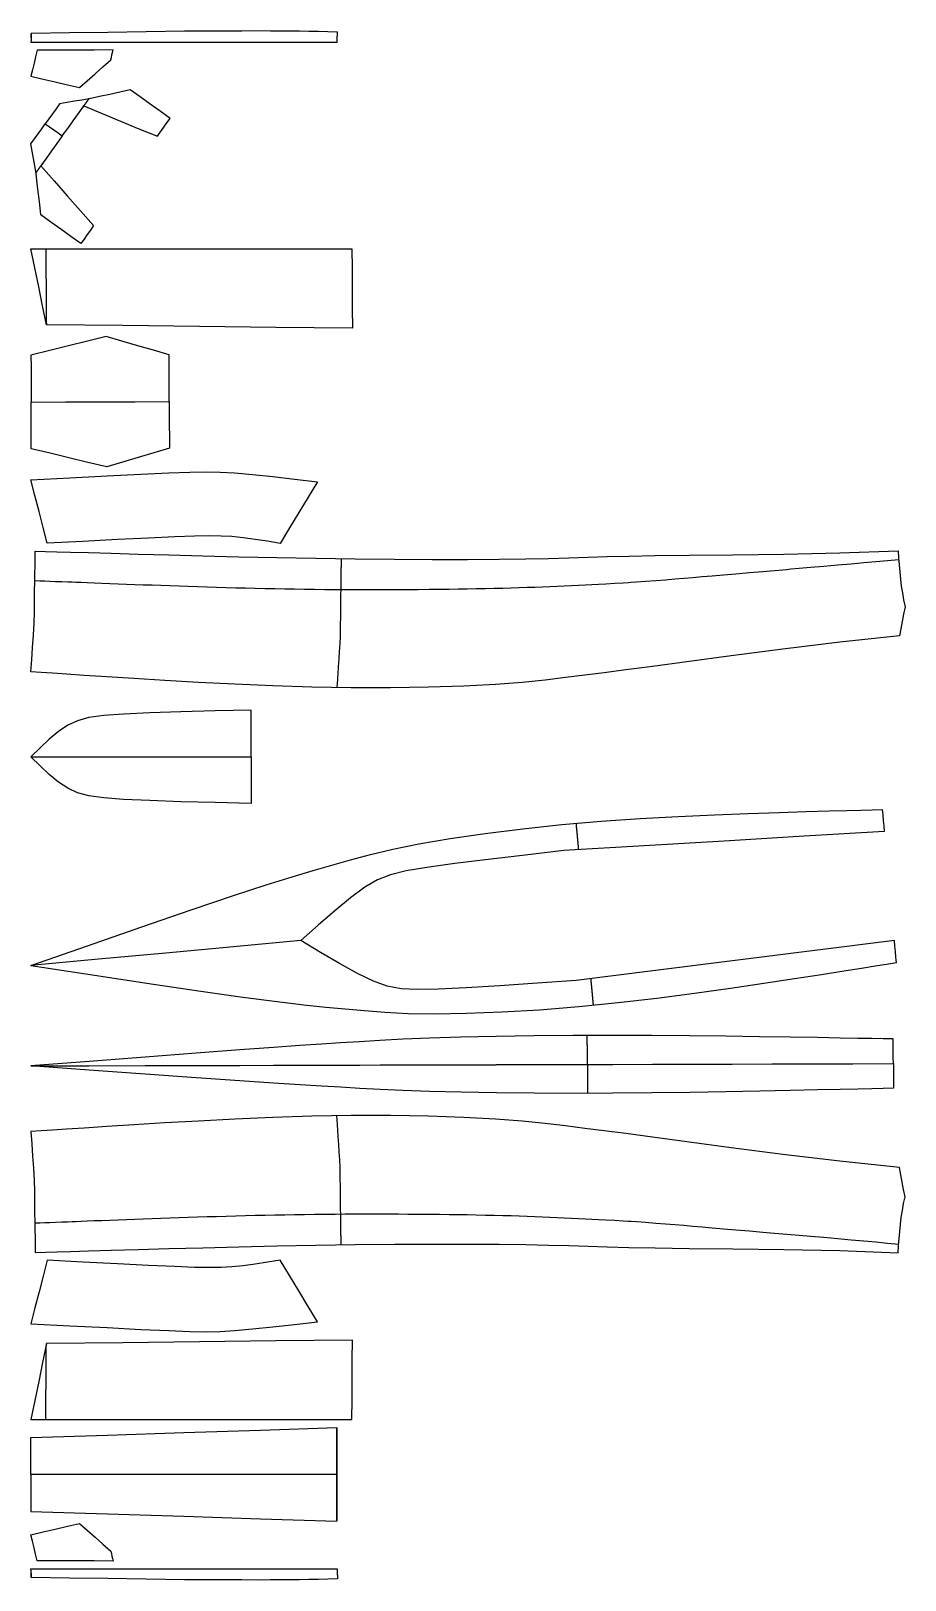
# Model space of a CAD drawing. Header units: metres. Extents: x 0 to 7.1, y -6.3 to 6.2.
import ezdxf

# ---------------------------------------------------------------- set-up
doc = ezdxf.new("R2010")
doc.units = ezdxf.units.M

msp = doc.modelspace()

# ---------------------------------------------------------------- linework, layer by layer
at = {"layer": 'aft', "color": 94}
for points in [[(1.0781, 5.4516), (1.1041, 5.4879), (1.13, 5.5243), (1.0489, 5.5822), (0.9678, 5.64), (0.8866, 5.6979), (0.8055, 5.7558), (0.7223, 5.7376), (0.6392, 5.7194), (0.556, 5.7012), (0.4729, 5.6831), (0.4127, 5.6732), (0.3526, 5.6633), (0.2925, 5.6534), (0.2324, 5.6435), (0.2034, 5.6028), (0.1743, 5.5621), (0.1453, 5.5213), (0.1162, 5.4806), (0.1508, 5.4559), (0.1854, 5.4313), (0.22, 5.4066), (0.2546, 5.3819), (0.2982, 5.443), (0.3417, 5.504), (0.3853, 5.5651), (0.4288, 5.6261), (0.5782, 5.5643), (0.7275, 5.5025), (0.8769, 5.4406), (1.0263, 5.3788), (1.0522, 5.4152), (1.0781, 5.4516)], [(0.4569, 4.5805), (0.4309, 4.5442), (0.405, 4.5078), (0.3238, 4.5657), (0.2427, 4.6236), (0.1616, 4.6814), (0.0805, 4.7393), (0.0706, 4.8238), (0.0607, 4.9084), (0.0508, 4.9929), (0.0409, 5.0775), (0.0307, 5.1375), (0.0204, 5.1976), (0.0102, 5.2576), (0, 5.3177), (0.0291, 5.3584), (0.0581, 5.3992), (0.0872, 5.4399), (0.1162, 5.4806), (0.1508, 5.4559), (0.1854, 5.4313), (0.22, 5.4066), (0.2546, 5.3819), (0.211, 5.3208), (0.1675, 5.2598), (0.1239, 5.1987), (0.0804, 5.1377), (0.1875, 5.0166), (0.2946, 4.8955), (0.4016, 4.7744), (0.5087, 4.6533), (0.4828, 4.6169), (0.4569, 4.5805)]]:
    msp.add_lwpolyline(points, dxfattribs=at)
at = {"layer": 'Bottom', "color": 94}
for points in [[(1.3414, -2.1699), (1.6955, -2.169), (1.97, -2.1682), (2.1848, -2.1676), (2.3599, -2.1671), (2.515, -2.1667), (2.6701, -2.1663), (2.8354, -2.1658), (3.0208, -2.1653), (3.2365, -2.1647), (3.4926, -2.164), (3.7793, -2.1633), (4.0869, -2.1624), (4.4056, -2.1615), (4.7258, -2.1607), (5.0474, -2.1598), (5.3705, -2.1589), (5.695, -2.158), (6.0211, -2.1571), (6.3483, -2.1562), (6.6763, -2.1553), (7.0047, -2.1544), (7.0045, -2.1044), (7.0044, -2.0544), (7.0043, -2.0043), (7.0041, -1.9543), (6.9219, -1.9529), (6.8294, -1.9513), (6.7164, -1.9493), (6.5727, -1.9468), (6.388, -1.9436), (6.1678, -1.9399), (5.9177, -1.9361), (5.643, -1.9323), (5.3493, -1.929), (5.0416, -1.9265), (4.7251, -1.9253), (4.405, -1.926), (4.0862, -1.9289), (3.7786, -1.9338), (3.492, -1.9403), (3.2359, -1.9481), (3.0202, -1.9569), (2.8348, -1.9664), (2.6696, -1.9764), (2.5145, -1.9866), (2.3594, -1.9968), (2.1844, -2.0086), (1.9696, -2.0238), (1.6952, -2.0439), (1.3411, -2.0705), (0.9273, -2.1021), (0.4736, -2.137), (0, -2.1736), (0, -2.1736), (0, -2.1736), (0, -2.1736), (0, -2.1736), (0.4737, -2.1723), (0.9274, -2.171), (1.3414, -2.1699)], [(1.3414, -2.1699), (1.6955, -2.1689), (1.97, -2.1682), (2.1848, -2.1676), (2.3599, -2.1671), (2.515, -2.1667), (2.6701, -2.1662), (2.8354, -2.1658), (3.0208, -2.1653), (3.2365, -2.1647), (3.4926, -2.164), (3.7793, -2.1632), (4.0869, -2.1624), (4.4056, -2.1615), (4.7258, -2.1606), (5.0474, -2.1597), (5.3705, -2.1589), (5.695, -2.158), (6.0211, -2.1571), (6.3483, -2.1562), (6.6763, -2.1553), (7.0047, -2.1544), (7.0048, -2.2044), (7.005, -2.2545), (7.0051, -2.3045), (7.0052, -2.3545), (6.923, -2.3564), (6.8305, -2.3585), (6.7175, -2.3611), (6.5738, -2.3644), (6.3892, -2.3686), (6.169, -2.3735), (5.9189, -2.3787), (5.6442, -2.3839), (5.3505, -2.3889), (5.0429, -2.3931), (4.7264, -2.3959), (4.4063, -2.397), (4.0875, -2.3958), (3.7799, -2.3926), (3.4932, -2.3877), (3.2371, -2.3813), (3.0214, -2.3737), (2.8359, -2.3652), (2.6707, -2.3562), (2.5155, -2.3468), (2.3603, -2.3374), (2.1853, -2.3266), (1.9704, -2.3126), (1.6959, -2.294), (1.3416, -2.2693), (0.9276, -2.2399), (0.4738, -2.2075), (0, -2.1736), (0, -2.1736), (0, -2.1736), (0, -2.1736), (0, -2.1736), (0.4737, -2.1723), (0.9274, -2.171), (1.3414, -2.1699)]]:
    msp.add_lwpolyline(points, dxfattribs=at)
at = {"layer": 'cabin entry', "color": 94}
for points in [[(0.8425, 3.2227), (1.123, 3.2236), (1.1227, 3.3186), (1.1224, 3.4135), (1.1221, 3.5084), (1.1218, 3.6033), (0.9942, 3.6404), (0.8666, 3.6775), (0.739, 3.7146), (0.6114, 3.7517), (0.4586, 3.7137), (0.3057, 3.6757), (0.1529, 3.6378), (0, 3.5998), (0.0003, 3.5048), (0.0006, 3.4099), (0.0009, 3.315), (0.0012, 3.22), (0.2816, 3.2209), (0.5621, 3.2218), (0.8425, 3.2227)], [(0.8425, 3.2227), (1.123, 3.2236), (1.1233, 3.1287), (1.1236, 3.0338), (1.1239, 2.9388), (1.1242, 2.8439), (0.9968, 2.806), (0.8695, 2.7681), (0.7421, 2.7302), (0.6148, 2.6923), (0.4617, 2.7293), (0.3086, 2.7663), (0.1555, 2.8033), (0.0024, 2.8403), (0.0021, 2.9353), (0.0018, 3.0302), (0.0015, 3.1251), (0.0012, 3.22), (0.2816, 3.2209), (0.5621, 3.2218), (0.8425, 3.2227)]]:
    msp.add_lwpolyline(points, dxfattribs=at)
at = {"layer": 'cabin side', "color": 94}
for points in [[(0.892, 2.634), (1.1208, 2.6447), (1.2909, 2.6514), (1.4222, 2.6537), (1.5358, 2.6512), (1.6541, 2.6437), (1.7985, 2.6309), (1.9632, 2.6139), (2.1415, 2.5941), (2.3267, 2.5727), (2.2505, 2.4477), (2.1744, 2.3224), (2.0986, 2.197), (2.0234, 2.0713), (1.9211, 2.0887), (1.8206, 2.1042), (1.724, 2.1169), (1.6324, 2.1262), (1.546, 2.1315), (1.4496, 2.133), (1.3279, 2.1306), (1.1671, 2.1245), (0.9539, 2.1148), (0.7014, 2.1023), (0.4225, 2.088), (0.1306, 2.0729), (0.0979, 2.2017), (0.0653, 2.3305), (0.0326, 2.4593), (0, 2.5881), (0.3169, 2.6047), (0.6191, 2.6204), (0.892, 2.634)], [(0.892, -4.3133), (1.1208, -4.324), (1.2909, -4.3307), (1.4222, -4.3329), (1.5358, -4.3305), (1.6541, -4.323), (1.7985, -4.3102), (1.9632, -4.2932), (2.1415, -4.2733), (2.3267, -4.252), (2.2505, -4.1269), (2.1744, -4.0017), (2.0986, -3.8763), (2.0234, -3.7506), (1.9211, -3.768), (1.8206, -3.7835), (1.724, -3.7962), (1.6324, -3.8055), (1.546, -3.8108), (1.4496, -3.8123), (1.3279, -3.8099), (1.1671, -3.8038), (0.9539, -3.7941), (0.7014, -3.7816), (0.4225, -3.7673), (0.1306, -3.7521), (0.0979, -3.881), (0.0653, -4.0098), (0.0326, -4.1386), (0, -4.2674), (0.3169, -4.284), (0.6191, -4.2997), (0.892, -4.3133)]]:
    msp.add_lwpolyline(points, dxfattribs=at)
at = {"layer": 'cabin top', "color": 94}
for points in [[(0.3185, 0.338), (0.4993, 0.338), (0.7057, 0.338), (0.9465, 0.338), (1.213, 0.338), (1.4967, 0.338), (1.789, 0.338), (1.789, 0.433), (1.789, 0.5279), (1.789, 0.6228), (1.789, 0.7178), (1.4967, 0.7106), (1.2176, 0.7029), (0.9649, 0.6944), (0.7517, 0.6845), (0.5912, 0.6727), (0.4708, 0.6559), (0.3776, 0.6308), (0.2992, 0.5943), (0.2226, 0.5431), (0.1476, 0.4809), (0.0736, 0.4113), (0, 0.338), (0.155, 0.338), (0.3185, 0.338)], [(0.3185, 0.338), (0.4993, 0.338), (0.7057, 0.338), (0.9465, 0.338), (1.213, 0.338), (1.4967, 0.338), (1.789, 0.338), (1.789, 0.2431), (1.789, 0.1482), (1.789, 0.0532), (1.789, -0.0417), (1.4967, -0.0345), (1.2176, -0.0269), (0.9649, -0.0183), (0.7517, -0.0084), (0.5912, 0.0033), (0.4708, 0.0201), (0.3776, 0.0452), (0.2992, 0.0817), (0.2226, 0.133), (0.1476, 0.1952), (0.0736, 0.2648), (0, 0.338), (0.155, 0.338), (0.3185, 0.338)]]:
    msp.add_lwpolyline(points, dxfattribs=at)
at = {"layer": 'cockpit box bottom', "color": 94}
for points in [[(2.1022, 6.2321), (2.0243, 6.2328), (1.9464, 6.2335), (1.8686, 6.2342), (1.7131, 6.2335), (1.5576, 6.2329), (1.4022, 6.2322), (1.2467, 6.2315), (0.9352, 6.2269), (0.6237, 6.2224), (0.3122, 6.2178), (0.0007, 6.2132), (0.0005, 6.196), (0.0004, 6.1789), (0.0002, 6.1618), (0, 6.1446), (0.6217, 6.1441), (1.2433, 6.1436), (1.865, 6.1431), (2.4867, 6.1426), (2.4874, 6.1635), (2.488, 6.1843), (2.4887, 6.2051), (2.4894, 6.2259), (2.4121, 6.2273), (2.3347, 6.2287), (2.2574, 6.2301), (2.1801, 6.2315), (2.1022, 6.2321)], [(2.1022, -6.3478), (2.0243, -6.3484), (1.9464, -6.3491), (1.8686, -6.3498), (1.7131, -6.3491), (1.5576, -6.3485), (1.4022, -6.3478), (1.2467, -6.3471), (0.9352, -6.3426), (0.6237, -6.338), (0.3122, -6.3334), (0.0007, -6.3288), (0.0005, -6.3116), (0.0004, -6.2945), (0.0002, -6.2774), (0, -6.2602), (0.6217, -6.2597), (1.2433, -6.2592), (1.865, -6.2588), (2.4867, -6.2583), (2.4874, -6.2791), (2.488, -6.2999), (2.4887, -6.3207), (2.4894, -6.3415), (2.4121, -6.3429), (2.3347, -6.3443), (2.2574, -6.3457), (2.1801, -6.3471), (2.1022, -6.3478)]]:
    msp.add_lwpolyline(points, dxfattribs=at)
at = {"layer": 'cockpit deck', "color": 94}
for points in [[(1.2427, -5.4918), (0.6214, -5.4918), (0, -5.4919), (0, -5.4169), (0, -5.3419), (0, -5.2669), (0, -5.1919), (0.6214, -5.1719), (1.2427, -5.1519), (1.8641, -5.1319), (2.4854, -5.1119), (2.4854, -5.2069), (2.4854, -5.3018), (2.4854, -5.3967), (2.4854, -5.4916), (1.8641, -5.4917), (1.2427, -5.4918)], [(1.2427, -5.4918), (0.6214, -5.4918), (0, -5.4919), (0, -5.5669), (0, -5.6419), (0.0001, -5.7169), (0.0001, -5.7919), (0.6214, -5.8118), (1.2428, -5.8316), (1.8641, -5.8515), (2.4855, -5.8714), (2.4855, -5.7764), (2.4855, -5.6815), (2.4854, -5.5866), (2.4854, -5.4916), (1.8641, -5.4917), (1.2427, -5.4918)]]:
    msp.add_lwpolyline(points, dxfattribs=at)
at = {"layer": 'cockpit wall', "color": 94}
for points in [[(0, 4.4657), (0.6516, 4.4657), (1.3033, 4.4656), (1.9549, 4.4656), (2.6066, 4.4656), (2.6078, 4.3039), (2.6089, 4.1423), (2.6101, 3.9806), (2.6113, 3.819), (1.9896, 3.8263), (1.368, 3.8336), (0.7464, 3.8409), (0.1247, 3.8482), (0.0935, 4.0026), (0.0624, 4.157), (0.0312, 4.3113), (0, 4.4657)], [(0, -5.0469), (0.6516, -5.0469), (1.3033, -5.0469), (1.9549, -5.0468), (2.6066, -5.0468), (2.6078, -4.8851), (2.6089, -4.7235), (2.6101, -4.5618), (2.6113, -4.4002), (1.9896, -4.4075), (1.368, -4.4148), (0.7464, -4.4221), (0.1247, -4.4294), (0.0935, -4.5838), (0.0624, -4.7382), (0.0312, -4.8926), (0, -5.0469)]]:
    msp.add_lwpolyline(points, dxfattribs=at)
at = {"layer": 'cocpit box fore', "color": 94}
for points in [[(0.2041, 6.0779), (0.0497, 6.0771), (0.0372, 6.0244), (0.0248, 5.9718), (0.0124, 5.9191), (0, 5.8665), (0.0984, 5.8434), (0.1969, 5.8203), (0.2953, 5.7972), (0.3938, 5.7741), (0.4574, 5.8304), (0.5209, 5.8867), (0.5845, 5.943), (0.6481, 5.9993), (0.6529, 6.0196), (0.6578, 6.0398), (0.6626, 6.0601), (0.6674, 6.0804), (0.513, 6.0795), (0.3585, 6.0787), (0.2041, 6.0779)], [(0.2041, -6.1935), (0.0497, -6.1927), (0.0372, -6.14), (0.0248, -6.0874), (0.0124, -6.0347), (0, -5.9821), (0.0984, -5.959), (0.1969, -5.9359), (0.2953, -5.9128), (0.3938, -5.8897), (0.4574, -5.946), (0.5209, -6.0023), (0.5845, -6.0586), (0.6481, -6.1149), (0.6529, -6.1352), (0.6578, -6.1555), (0.6626, -6.1757), (0.6674, -6.196), (0.513, -6.1952), (0.3585, -6.1943), (0.2041, -6.1935)]]:
    msp.add_lwpolyline(points, dxfattribs=at)
at = {"layer": 'deck main', "color": 94}
for points in [[(6.9189, -0.1348), (6.9231, -0.1792), (6.9272, -0.2237), (6.9313, -0.2682), (6.2808, -0.3073), (5.6304, -0.3465), (4.9799, -0.3856), (4.3294, -0.4247), (4.0142, -0.4611), (3.7136, -0.4966), (3.4425, -0.5303), (3.2156, -0.5613), (3.0475, -0.5887), (2.9199, -0.6197), (2.8143, -0.6617), (2.7123, -0.722), (2.5954, -0.8078), (2.4674, -0.9128), (2.332, -1.0305), (2.1929, -1.1546), (1.6446, -1.2054), (1.0964, -1.2562), (0.5482, -1.307), (0, -1.3577), (0.4592, -1.1972), (0.8991, -1.044), (1.3006, -0.9055), (1.6445, -0.789), (1.9114, -0.7018), (2.1207, -0.6366), (2.2916, -0.5861), (2.4433, -0.5429), (2.5949, -0.4997), (2.7567, -0.4565), (2.9389, -0.4133), (3.1517, -0.3699), (3.4052, -0.3265), (3.6897, -0.2847), (3.9956, -0.2461), (4.3132, -0.2124), (4.6327, -0.1852), (4.949, -0.1636), (5.2568, -0.1466), (5.5509, -0.1333), (5.8261, -0.1225), (6.0769, -0.114), (6.2976, -0.1074), (6.4828, -0.1022), (6.6268, -0.0983), (6.74, -0.0951), (6.8325, -0.0926), (6.9148, -0.0903), (6.9189, -0.1348)], [(7.0259, -1.289), (7.0217, -1.2446), (7.0176, -1.2001), (7.0135, -1.1556), (6.3669, -1.2366), (5.7203, -1.3176), (5.0737, -1.3986), (4.4271, -1.4797), (4.1105, -1.5018), (3.8086, -1.5221), (3.5359, -1.5387), (3.3072, -1.55), (3.1369, -1.5539), (3.0058, -1.5468), (2.8943, -1.5249), (2.7829, -1.4844), (2.6523, -1.4216), (2.5072, -1.3419), (2.3524, -1.2511), (2.1929, -1.1546), (1.6446, -1.2054), (1.0964, -1.2562), (0.5482, -1.3069), (0, -1.3577), (0.4808, -1.4312), (0.9414, -1.501), (1.3616, -1.5634), (1.721, -1.6148), (1.9994, -1.6514), (2.2171, -1.6771), (2.3944, -1.6953), (2.5514, -1.7099), (2.7084, -1.7245), (2.8754, -1.7373), (3.0624, -1.7463), (3.2795, -1.7498), (3.5367, -1.7459), (3.824, -1.7348), (4.1318, -1.7166), (4.4501, -1.6914), (4.7692, -1.6594), (5.0841, -1.6225), (5.3898, -1.5827), (5.6814, -1.5418), (5.9539, -1.5018), (6.202, -1.4641), (6.4202, -1.4301), (6.6031, -1.4011), (6.7454, -1.3786), (6.8572, -1.3609), (6.9487, -1.3464), (7.03, -1.3335), (7.0259, -1.289)]]:
    msp.add_lwpolyline(points, dxfattribs=at)
at = {"layer": 'side', "color": 94}
for points in [[(3.5462, 1.9414), (3.8024, 1.9429), (4.0182, 1.9458), (4.2038, 1.9496), (4.3693, 1.9541), (4.5247, 1.959), (4.6799, 1.9639), (4.8551, 1.9685), (5.0702, 1.9726), (5.3452, 1.9761), (5.7003, 1.9795), (6.1153, 1.985), (6.5702, 1.9949), (7.0449, 2.0113), (7.0479, 1.9538), (7.0517, 1.8964), (7.0563, 1.8391), (7.0617, 1.7818), (7.0693, 1.7251), (7.0782, 1.6687), (7.0882, 1.6124), (7.0995, 1.5564), (7.0883, 1.4971), (7.0772, 1.4378), (7.066, 1.3786), (7.0548, 1.3193), (6.571, 1.2684), (6.1084, 1.2135), (5.6872, 1.1591), (5.3274, 1.1104), (5.0491, 1.0725), (4.8318, 1.0436), (4.6551, 1.021), (4.4986, 1.0013), (4.3423, 0.9811), (4.176, 0.9612), (3.9896, 0.9425), (3.7731, 0.9259), (3.5163, 0.9124), (3.2289, 0.9027), (2.9206, 0.8975), (2.6013, 0.8974), (2.2807, 0.9031), (1.9638, 0.9132), (1.6558, 0.9266), (1.3618, 0.9417), (1.0868, 0.9574), (0.8363, 0.9727), (0.616, 0.9869), (0.4311, 0.9991), (0.2874, 1.0085), (0.1744, 1.0159), (0.0821, 1.0219), (0, 1.0273), (0.0065, 1.1267), (0.0131, 1.2261), (0.0196, 1.3256), (0.0261, 1.425), (0.0273, 1.5101), (0.0285, 1.5952), (0.0297, 1.6804), (0.0309, 1.7655), (0.0318, 1.8264), (0.0327, 1.8873), (0.0336, 1.9482), (0.0346, 2.0091), (0.1168, 2.0067), (0.2093, 2.004), (0.3222, 2.0007), (0.4659, 1.9965), (0.6505, 1.9911), (0.8706, 1.9848), (1.1207, 1.9779), (1.3953, 1.9706), (1.689, 1.9634), (1.9966, 1.9565), (2.313, 1.9505), (2.6331, 1.9457), (2.9519, 1.9427), (3.2595, 1.9413), (3.5462, 1.9414)], [(3.5462, -3.6207), (3.8024, -3.6222), (4.0182, -3.6251), (4.2038, -3.6289), (4.3693, -3.6334), (4.5247, -3.6383), (4.6799, -3.6432), (4.8551, -3.6478), (5.0702, -3.6519), (5.3452, -3.6554), (5.7003, -3.6588), (6.1153, -3.6643), (6.5702, -3.6742), (7.0449, -3.6906), (7.0479, -3.6331), (7.0517, -3.5757), (7.0563, -3.5183), (7.0617, -3.461), (7.0693, -3.4044), (7.0782, -3.3479), (7.0882, -3.2917), (7.0995, -3.2356), (7.0883, -3.1764), (7.0772, -3.1171), (7.066, -3.0579), (7.0548, -2.9986), (6.571, -2.9476), (6.1084, -2.8927), (5.6872, -2.8384), (5.3274, -2.7896), (5.0491, -2.7518), (4.8318, -2.7229), (4.6551, -2.7003), (4.4986, -2.6806), (4.3423, -2.6604), (4.176, -2.6405), (3.9896, -2.6218), (3.7731, -2.6052), (3.5163, -2.5917), (3.2289, -2.582), (2.9206, -2.5768), (2.6013, -2.5767), (2.2807, -2.5824), (1.9638, -2.5925), (1.6558, -2.6058), (1.3618, -2.621), (1.0868, -2.6367), (0.8363, -2.652), (0.616, -2.6662), (0.4311, -2.6784), (0.2874, -2.6878), (0.1744, -2.6952), (0.0821, -2.7012), (0, -2.7065), (0.0065, -2.806), (0.0131, -2.9054), (0.0196, -3.0049), (0.0261, -3.1043), (0.0273, -3.1894), (0.0285, -3.2745), (0.0297, -3.3596), (0.0309, -3.4448), (0.0318, -3.5057), (0.0327, -3.5666), (0.0336, -3.6275), (0.0346, -3.6884), (0.1168, -3.686), (0.2093, -3.6833), (0.3222, -3.68), (0.4659, -3.6758), (0.6505, -3.6704), (0.8706, -3.6641), (1.1207, -3.6571), (1.3953, -3.6499), (1.689, -3.6426), (1.9966, -3.6358), (2.313, -3.6298), (2.6331, -3.625), (2.9519, -3.622), (3.2595, -3.6205), (3.5462, -3.6207)]]:
    msp.add_lwpolyline(points, dxfattribs=at)
at = {"layer": 'stations', "color": 135}
for points in [[(2.4867, 6.1426), (2.4867, 6.1435), (2.4867, 6.1443), (2.4867, 6.1451), (2.4868, 6.146), (2.4868, 6.1468), (2.4868, 6.1476), (2.4869, 6.1485), (2.4869, 6.1493), (2.4869, 6.1501), (2.4869, 6.151), (2.487, 6.1518), (2.487, 6.1526), (2.487, 6.1535), (2.487, 6.1543), (2.4871, 6.1551), (2.4871, 6.156), (2.4871, 6.1568), (2.4872, 6.1576), (2.4872, 6.1585), (2.4872, 6.1593), (2.4872, 6.1601), (2.4873, 6.161), (2.4873, 6.1618), (2.4873, 6.1626), (2.4873, 6.1635), (2.4874, 6.1643), (2.4874, 6.1651), (2.4874, 6.166), (2.4875, 6.1668), (2.4875, 6.1676), (2.4875, 6.1685), (2.4875, 6.1693), (2.4876, 6.1701), (2.4876, 6.171), (2.4876, 6.1718), (2.4876, 6.1726), (2.4877, 6.1735), (2.4877, 6.1743), (2.4877, 6.1751), (2.4878, 6.176), (2.4878, 6.1768), (2.4878, 6.1776), (2.4878, 6.1785), (2.4879, 6.1793), (2.4879, 6.1801), (2.4879, 6.181), (2.4879, 6.1818), (2.488, 6.1826), (2.488, 6.1834), (2.488, 6.1843), (2.4881, 6.1851), (2.4881, 6.1859), (2.4881, 6.1868), (2.4881, 6.1876), (2.4882, 6.1884), (2.4882, 6.1893), (2.4882, 6.1901), (2.4882, 6.1909), (2.4883, 6.1918), (2.4883, 6.1926), (2.4883, 6.1934), (2.4884, 6.1943), (2.4884, 6.1951), (2.4884, 6.1959), (2.4884, 6.1968), (2.4885, 6.1976), (2.4885, 6.1984), (2.4885, 6.1993), (2.4885, 6.2001), (2.4886, 6.2009), (2.4886, 6.2018), (2.4886, 6.2026), (2.4887, 6.2034), (2.4887, 6.2043), (2.4887, 6.2051), (2.4887, 6.2059), (2.4888, 6.2068), (2.4888, 6.2076), (2.4888, 6.2084), (2.4888, 6.2093), (2.4889, 6.2101), (2.4889, 6.2109), (2.4889, 6.2118), (2.489, 6.2126), (2.489, 6.2134), (2.489, 6.2143), (2.489, 6.2151), (2.4891, 6.2159), (2.4891, 6.2168), (2.4891, 6.2176), (2.4892, 6.2184), (2.4892, 6.2193), (2.4892, 6.2201), (2.4892, 6.2209), (2.4893, 6.2218), (2.4893, 6.2226), (2.4893, 6.2234), (2.4893, 6.2243), (2.4894, 6.2251), (2.4894, 6.2259)], [(0.1201, 4.4657), (0.1201, 4.4595), (0.1202, 4.4534), (0.1202, 4.4472), (0.1203, 4.441), (0.1203, 4.4348), (0.1204, 4.4286), (0.1204, 4.4225), (0.1205, 4.4163), (0.1205, 4.4101), (0.1206, 4.4039), (0.1206, 4.3977), (0.1207, 4.3916), (0.1207, 4.3854), (0.1208, 4.3792), (0.1208, 4.373), (0.1208, 4.3668), (0.1209, 4.3607), (0.1209, 4.3545), (0.121, 4.3483), (0.121, 4.3421), (0.1211, 4.3359), (0.1211, 4.3298), (0.1212, 4.3236), (0.1212, 4.3174), (0.1213, 4.3112), (0.1213, 4.305), (0.1214, 4.2989), (0.1214, 4.2927), (0.1215, 4.2865), (0.1215, 4.2803), (0.1215, 4.2741), (0.1216, 4.268), (0.1216, 4.2618), (0.1217, 4.2556), (0.1217, 4.2494), (0.1218, 4.2433), (0.1218, 4.2371), (0.1219, 4.2309), (0.1219, 4.2247), (0.122, 4.2185), (0.122, 4.2124), (0.1221, 4.2062), (0.1221, 4.2), (0.1222, 4.1938), (0.1222, 4.1877), (0.1222, 4.1815), (0.1223, 4.1753), (0.1223, 4.1691), (0.1224, 4.163), (0.1224, 4.1568), (0.1225, 4.1506), (0.1225, 4.1444), (0.1226, 4.1383), (0.1226, 4.1321), (0.1227, 4.1259), (0.1227, 4.1197), (0.1228, 4.1136), (0.1228, 4.1074), (0.1229, 4.1012), (0.1229, 4.095), (0.1229, 4.0889), (0.123, 4.0827), (0.123, 4.0765), (0.1231, 4.0703), (0.1231, 4.0642), (0.1232, 4.058), (0.1232, 4.0518), (0.1233, 4.0457), (0.1233, 4.0395), (0.1234, 4.0333), (0.1234, 4.0271), (0.1235, 4.021), (0.1235, 4.0148), (0.1236, 4.0086), (0.1236, 4.0025), (0.1237, 3.9963), (0.1237, 3.9901), (0.1237, 3.9839), (0.1238, 3.9778), (0.1238, 3.9716), (0.1239, 3.9654), (0.1239, 3.9593), (0.124, 3.9531), (0.124, 3.9469), (0.1241, 3.9407), (0.1241, 3.9346), (0.1242, 3.9284), (0.1242, 3.9222), (0.1243, 3.9161), (0.1243, 3.9099), (0.1244, 3.9037), (0.1244, 3.8976), (0.1244, 3.8914), (0.1245, 3.8852), (0.1245, 3.879), (0.1246, 3.8729), (0.1246, 3.8667), (0.1247, 3.8605), (0.1247, 3.8544), (0.1248, 3.8482)], [(2.5193, 1.9474), (2.5191, 1.9387), (2.519, 1.93), (2.5189, 1.9213), (2.5188, 1.9126), (2.5186, 1.9039), (2.5185, 1.8953), (2.5184, 1.8866), (2.5183, 1.8779), (2.5181, 1.8692), (2.518, 1.8605), (2.5179, 1.8518), (2.5178, 1.8431), (2.5176, 1.8344), (2.5175, 1.8257), (2.5174, 1.817), (2.5173, 1.8083), (2.5171, 1.7996), (2.517, 1.7909), (2.5169, 1.7822), (2.5168, 1.7735), (2.5166, 1.7649), (2.5165, 1.7562), (2.5164, 1.7475), (2.5163, 1.7388), (2.5161, 1.7301), (2.516, 1.7214), (2.5159, 1.7127), (2.5158, 1.704), (2.5156, 1.6928), (2.5155, 1.6817), (2.5154, 1.6705), (2.5152, 1.6594), (2.5151, 1.6482), (2.515, 1.6371), (2.5148, 1.6259), (2.5147, 1.6148), (2.5146, 1.6036), (2.5144, 1.5925), (2.5143, 1.5813), (2.5142, 1.5702), (2.5141, 1.559), (2.5139, 1.5479), (2.5138, 1.5367), (2.5137, 1.5256), (2.5136, 1.5144), (2.5134, 1.5033), (2.5133, 1.4921), (2.5132, 1.481), (2.5131, 1.4698), (2.513, 1.4587), (2.5128, 1.4475), (2.5127, 1.4364), (2.5126, 1.4252), (2.5125, 1.4141), (2.5124, 1.4029), (2.5122, 1.3918), (2.5121, 1.3806), (2.512, 1.3695), (2.5119, 1.3583), (2.5118, 1.3472), (2.5117, 1.336), (2.5115, 1.3249), (2.5114, 1.3137), (2.5112, 1.3026), (2.5105, 1.2914), (2.5098, 1.2802), (2.509, 1.269), (2.5083, 1.2578), (2.5076, 1.2466), (2.5068, 1.2354), (2.5061, 1.2242), (2.5053, 1.213), (2.5046, 1.2018), (2.5039, 1.1906), (2.5031, 1.1794), (2.5024, 1.1682), (2.5016, 1.157), (2.5009, 1.1458), (2.5002, 1.1346), (2.4994, 1.1234), (2.4987, 1.1122), (2.498, 1.101), (2.4972, 1.0898), (2.4965, 1.0786), (2.4957, 1.0674), (2.495, 1.0562), (2.4943, 1.045), (2.4935, 1.0338), (2.4928, 1.0226), (2.492, 1.0115), (2.4913, 1.0003), (2.4906, 0.9891), (2.4898, 0.9779), (2.4891, 0.9667), (2.4884, 0.9555), (2.4876, 0.9443), (2.4869, 0.9331), (2.4861, 0.9219), (2.4854, 0.9107), (2.4847, 0.8995)], [(4.4493, -0.4175), (4.449, -0.4148), (4.4488, -0.4122), (4.4485, -0.4095), (4.4483, -0.4069), (4.4481, -0.4043), (4.4478, -0.4017), (4.4476, -0.3992), (4.4474, -0.3968), (4.4472, -0.3944), (4.4469, -0.3921), (4.4467, -0.3899), (4.4465, -0.3878), (4.4463, -0.3857), (4.4462, -0.3838), (4.446, -0.382), (4.4458, -0.3803), (4.4457, -0.3788), (4.4456, -0.3774), (4.4455, -0.3762), (4.4454, -0.3751), (4.4453, -0.3741), (4.4452, -0.3732), (4.4451, -0.3723), (4.445, -0.3714), (4.4449, -0.3705), (4.4448, -0.3694), (4.4447, -0.3683), (4.4446, -0.367), (4.4445, -0.3655), (4.4443, -0.3638), (4.4441, -0.362), (4.444, -0.36), (4.4438, -0.3579), (4.4436, -0.3557), (4.4433, -0.3534), (4.4431, -0.3509), (4.4429, -0.3484), (4.4426, -0.3457), (4.4424, -0.343), (4.4421, -0.3402), (4.4419, -0.3374), (4.4416, -0.3345), (4.4413, -0.3316), (4.4411, -0.3286), (4.4408, -0.3256), (4.4405, -0.3227), (4.4402, -0.3197), (4.44, -0.3167), (4.4397, -0.3137), (4.4394, -0.3108), (4.4391, -0.3079), (4.4389, -0.3051), (4.4386, -0.3023), (4.4384, -0.2995), (4.4381, -0.2968), (4.4379, -0.2942), (4.4376, -0.2916), (4.4374, -0.2891), (4.4372, -0.2867), (4.437, -0.2844), (4.4368, -0.2822), (4.4366, -0.28), (4.4364, -0.278), (4.4362, -0.2761), (4.436, -0.2742), (4.4359, -0.2725), (4.4357, -0.271), (4.4356, -0.2695), (4.4355, -0.2682), (4.4354, -0.267), (4.4353, -0.2659), (4.4352, -0.2649), (4.4351, -0.2639), (4.435, -0.2629), (4.4349, -0.2619), (4.4348, -0.2609), (4.4347, -0.2597), (4.4346, -0.2584), (4.4344, -0.2569), (4.4343, -0.2553), (4.4341, -0.2536), (4.4339, -0.2517), (4.4337, -0.2497), (4.4335, -0.2476), (4.4333, -0.2453), (4.4331, -0.2429), (4.4329, -0.2405), (4.4327, -0.2379), (4.4324, -0.2353), (4.4322, -0.2326), (4.4319, -0.2298), (4.4316, -0.2269), (4.4314, -0.224), (4.4311, -0.221), (4.4308, -0.218), (4.4305, -0.2149), (4.4302, -0.2118), (4.43, -0.2087), (4.4297, -0.2056), (4.4294, -0.2025)], [(4.5463, -1.4647), (4.5465, -1.4674), (4.5468, -1.4701), (4.547, -1.4727), (4.5473, -1.4754), (4.5475, -1.478), (4.5478, -1.4805), (4.548, -1.483), (4.5482, -1.4855), (4.5484, -1.4878), (4.5486, -1.4901), (4.5488, -1.4924), (4.549, -1.4945), (4.5492, -1.4965), (4.5494, -1.4984), (4.5496, -1.5002), (4.5497, -1.5019), (4.5499, -1.5034), (4.55, -1.5048), (4.5501, -1.5061), (4.5502, -1.5072), (4.5503, -1.5082), (4.5504, -1.5091), (4.5505, -1.51), (4.5506, -1.5108), (4.5506, -1.5118), (4.5507, -1.5128), (4.5509, -1.514), (4.551, -1.5153), (4.5511, -1.5168), (4.5513, -1.5184), (4.5514, -1.5202), (4.5516, -1.5222), (4.5518, -1.5243), (4.552, -1.5265), (4.5522, -1.5289), (4.5525, -1.5313), (4.5527, -1.5339), (4.5529, -1.5365), (4.5532, -1.5392), (4.5534, -1.542), (4.5537, -1.5448), (4.554, -1.5477), (4.5543, -1.5507), (4.5545, -1.5536), (4.5548, -1.5566), (4.5551, -1.5596), (4.5554, -1.5626), (4.5556, -1.5655), (4.5559, -1.5685), (4.5562, -1.5714), (4.5564, -1.5743), (4.5567, -1.5772), (4.557, -1.58), (4.5572, -1.5827), (4.5575, -1.5854), (4.5577, -1.588), (4.558, -1.5906), (4.5582, -1.5931), (4.5584, -1.5955), (4.5586, -1.5978), (4.5588, -1.6001), (4.559, -1.6022), (4.5592, -1.6042), (4.5594, -1.6062), (4.5596, -1.608), (4.5597, -1.6097), (4.5599, -1.6113), (4.56, -1.6127), (4.5601, -1.614), (4.5602, -1.6152), (4.5603, -1.6163), (4.5604, -1.6173), (4.5605, -1.6183), (4.5606, -1.6193), (4.5607, -1.6203), (4.5608, -1.6214), (4.5609, -1.6226), (4.561, -1.6239), (4.5612, -1.6253), (4.5613, -1.6269), (4.5615, -1.6286), (4.5616, -1.6305), (4.5618, -1.6325), (4.562, -1.6347), (4.5622, -1.6369), (4.5625, -1.6393), (4.5627, -1.6418), (4.5629, -1.6443), (4.5632, -1.647), (4.5634, -1.6497), (4.5637, -1.6525), (4.5639, -1.6554), (4.5642, -1.6583), (4.5645, -1.6612), (4.5648, -1.6643), (4.5651, -1.6673), (4.5653, -1.6704), (4.5656, -1.6735), (4.5659, -1.6766), (4.5662, -1.6797)], [(4.5195, -2.1612), (4.5195, -2.1589), (4.5195, -2.1565), (4.5195, -2.1542), (4.5195, -2.1518), (4.5195, -2.1495), (4.5194, -2.1471), (4.5194, -2.1447), (4.5194, -2.1424), (4.5194, -2.14), (4.5194, -2.1377), (4.5194, -2.1353), (4.5194, -2.133), (4.5194, -2.1306), (4.5194, -2.1283), (4.5194, -2.1259), (4.5194, -2.1235), (4.5194, -2.1212), (4.5194, -2.1188), (4.5194, -2.1165), (4.5194, -2.1141), (4.5194, -2.1118), (4.5193, -2.1094), (4.5193, -2.1071), (4.5193, -2.1047), (4.5193, -2.1024), (4.5193, -2.1), (4.5193, -2.0976), (4.5193, -2.0953), (4.5193, -2.0929), (4.5193, -2.0906), (4.5193, -2.0882), (4.5193, -2.0859), (4.5193, -2.0835), (4.5193, -2.0812), (4.5193, -2.0788), (4.5193, -2.0765), (4.5192, -2.0741), (4.5192, -2.0717), (4.5192, -2.0694), (4.5192, -2.067), (4.5192, -2.0647), (4.5192, -2.0623), (4.5192, -2.06), (4.5192, -2.0576), (4.5192, -2.0553), (4.5192, -2.0529), (4.5192, -2.0506), (4.5192, -2.0482), (4.5192, -2.0458), (4.5192, -2.0435), (4.5192, -2.0411), (4.5192, -2.0388), (4.5191, -2.0364), (4.5191, -2.0341), (4.5191, -2.0317), (4.5191, -2.0294), (4.5191, -2.027), (4.5191, -2.0247), (4.5191, -2.0223), (4.5191, -2.0199), (4.5191, -2.0176), (4.5191, -2.0152), (4.5191, -2.0129), (4.5191, -2.0105), (4.5191, -2.0082), (4.5191, -2.0058), (4.5191, -2.0035), (4.519, -2.0011), (4.519, -1.9988), (4.519, -1.9964), (4.519, -1.994), (4.519, -1.9917), (4.519, -1.9893), (4.519, -1.987), (4.519, -1.9846), (4.519, -1.9823), (4.519, -1.9799), (4.519, -1.9776), (4.519, -1.9752), (4.519, -1.9729), (4.519, -1.9705), (4.519, -1.9681), (4.519, -1.9658), (4.5189, -1.9634), (4.5189, -1.9611), (4.5189, -1.9587), (4.5189, -1.9564), (4.5189, -1.954), (4.5189, -1.9517), (4.5189, -1.9493), (4.5189, -1.947), (4.5189, -1.9446), (4.5189, -1.9422), (4.5189, -1.9399), (4.5189, -1.9375), (4.5189, -1.9352), (4.5189, -1.9328), (4.5189, -1.9305), (4.5188, -1.9281), (4.5188, -1.9258)], [(4.5195, -2.1612), (4.5195, -2.1635), (4.5195, -2.1659), (4.5195, -2.1683), (4.5195, -2.1706), (4.5195, -2.173), (4.5195, -2.1753), (4.5195, -2.1777), (4.5195, -2.18), (4.5195, -2.1824), (4.5196, -2.1847), (4.5196, -2.1871), (4.5196, -2.1894), (4.5196, -2.1918), (4.5196, -2.1942), (4.5196, -2.1965), (4.5196, -2.1989), (4.5196, -2.2012), (4.5196, -2.2036), (4.5196, -2.2059), (4.5196, -2.2083), (4.5196, -2.2106), (4.5196, -2.213), (4.5196, -2.2153), (4.5196, -2.2177), (4.5196, -2.2201), (4.5197, -2.2224), (4.5197, -2.2248), (4.5197, -2.2271), (4.5197, -2.2295), (4.5197, -2.2318), (4.5197, -2.2342), (4.5197, -2.2365), (4.5197, -2.2389), (4.5197, -2.2412), (4.5197, -2.2436), (4.5197, -2.246), (4.5197, -2.2483), (4.5197, -2.2507), (4.5197, -2.253), (4.5197, -2.2554), (4.5198, -2.2577), (4.5198, -2.2601), (4.5198, -2.2624), (4.5198, -2.2648), (4.5198, -2.2671), (4.5198, -2.2695), (4.5198, -2.2719), (4.5198, -2.2742), (4.5198, -2.2766), (4.5198, -2.2789), (4.5198, -2.2813), (4.5198, -2.2836), (4.5198, -2.286), (4.5198, -2.2883), (4.5198, -2.2907), (4.5198, -2.293), (4.5199, -2.2954), (4.5199, -2.2978), (4.5199, -2.3001), (4.5199, -2.3025), (4.5199, -2.3048), (4.5199, -2.3072), (4.5199, -2.3095), (4.5199, -2.3119), (4.5199, -2.3142), (4.5199, -2.3166), (4.5199, -2.3189), (4.5199, -2.3213), (4.5199, -2.3237), (4.5199, -2.326), (4.5199, -2.3284), (4.52, -2.3307), (4.52, -2.3331), (4.52, -2.3354), (4.52, -2.3378), (4.52, -2.3401), (4.52, -2.3425), (4.52, -2.3448), (4.52, -2.3472), (4.52, -2.3496), (4.52, -2.3519), (4.52, -2.3543), (4.52, -2.3566), (4.52, -2.359), (4.52, -2.3613), (4.52, -2.3637), (4.52, -2.366), (4.5201, -2.3684), (4.5201, -2.3707), (4.5201, -2.3731), (4.5201, -2.3755), (4.5201, -2.3778), (4.5201, -2.3802), (4.5201, -2.3825), (4.5201, -2.3849), (4.5201, -2.3872), (4.5201, -2.3896), (4.5201, -2.3919), (4.5201, -2.3943), (4.5201, -2.3966)], [(2.5193, -3.6267), (2.5191, -3.618), (2.519, -3.6093), (2.5189, -3.6006), (2.5188, -3.5919), (2.5186, -3.5832), (2.5185, -3.5745), (2.5184, -3.5658), (2.5183, -3.5572), (2.5181, -3.5485), (2.518, -3.5398), (2.5179, -3.5311), (2.5178, -3.5224), (2.5176, -3.5137), (2.5175, -3.505), (2.5174, -3.4963), (2.5173, -3.4876), (2.5171, -3.4789), (2.517, -3.4702), (2.5169, -3.4615), (2.5168, -3.4528), (2.5166, -3.4441), (2.5165, -3.4354), (2.5164, -3.4268), (2.5163, -3.4181), (2.5161, -3.4094), (2.516, -3.4007), (2.5159, -3.392), (2.5158, -3.3833), (2.5156, -3.3721), (2.5155, -3.361), (2.5154, -3.3498), (2.5152, -3.3387), (2.5151, -3.3275), (2.515, -3.3164), (2.5148, -3.3052), (2.5147, -3.2941), (2.5146, -3.2829), (2.5144, -3.2718), (2.5143, -3.2606), (2.5142, -3.2495), (2.5141, -3.2383), (2.5139, -3.2272), (2.5138, -3.216), (2.5137, -3.2049), (2.5136, -3.1937), (2.5134, -3.1826), (2.5133, -3.1714), (2.5132, -3.1603), (2.5131, -3.1491), (2.513, -3.138), (2.5128, -3.1268), (2.5127, -3.1157), (2.5126, -3.1045), (2.5125, -3.0934), (2.5124, -3.0822), (2.5122, -3.0711), (2.5121, -3.0599), (2.512, -3.0488), (2.5119, -3.0376), (2.5118, -3.0265), (2.5117, -3.0153), (2.5115, -3.0042), (2.5114, -2.993), (2.5112, -2.9819), (2.5105, -2.9707), (2.5098, -2.9595), (2.509, -2.9483), (2.5083, -2.9371), (2.5076, -2.9259), (2.5068, -2.9147), (2.5061, -2.9035), (2.5053, -2.8923), (2.5046, -2.8811), (2.5039, -2.8699), (2.5031, -2.8587), (2.5024, -2.8475), (2.5016, -2.8363), (2.5009, -2.8251), (2.5002, -2.8139), (2.4994, -2.8027), (2.4987, -2.7915), (2.498, -2.7803), (2.4972, -2.7691), (2.4965, -2.7579), (2.4957, -2.7467), (2.495, -2.7355), (2.4943, -2.7243), (2.4935, -2.7131), (2.4928, -2.7019), (2.492, -2.6907), (2.4913, -2.6795), (2.4906, -2.6683), (2.4898, -2.6571), (2.4891, -2.6459), (2.4884, -2.6348), (2.4876, -2.6236), (2.4869, -2.6124), (2.4861, -2.6012), (2.4854, -2.59), (2.4847, -2.5788)], [(0.1201, -5.0469), (0.1201, -5.0408), (0.1202, -5.0346), (0.1202, -5.0284), (0.1203, -5.0222), (0.1203, -5.016), (0.1204, -5.0099), (0.1204, -5.0037), (0.1205, -4.9975), (0.1205, -4.9913), (0.1206, -4.9851), (0.1206, -4.9789), (0.1207, -4.9728), (0.1207, -4.9666), (0.1208, -4.9604), (0.1208, -4.9542), (0.1208, -4.948), (0.1209, -4.9419), (0.1209, -4.9357), (0.121, -4.9295), (0.121, -4.9233), (0.1211, -4.9171), (0.1211, -4.911), (0.1212, -4.9048), (0.1212, -4.8986), (0.1213, -4.8924), (0.1213, -4.8863), (0.1214, -4.8801), (0.1214, -4.8739), (0.1215, -4.8677), (0.1215, -4.8615), (0.1215, -4.8554), (0.1216, -4.8492), (0.1216, -4.843), (0.1217, -4.8368), (0.1217, -4.8306), (0.1218, -4.8245), (0.1218, -4.8183), (0.1219, -4.8121), (0.1219, -4.8059), (0.122, -4.7998), (0.122, -4.7936), (0.1221, -4.7874), (0.1221, -4.7812), (0.1222, -4.7751), (0.1222, -4.7689), (0.1222, -4.7627), (0.1223, -4.7565), (0.1223, -4.7504), (0.1224, -4.7442), (0.1224, -4.738), (0.1225, -4.7318), (0.1225, -4.7257), (0.1226, -4.7195), (0.1226, -4.7133), (0.1227, -4.7071), (0.1227, -4.701), (0.1228, -4.6948), (0.1228, -4.6886), (0.1229, -4.6824), (0.1229, -4.6763), (0.1229, -4.6701), (0.123, -4.6639), (0.123, -4.6577), (0.1231, -4.6516), (0.1231, -4.6454), (0.1232, -4.6392), (0.1232, -4.633), (0.1233, -4.6269), (0.1233, -4.6207), (0.1234, -4.6145), (0.1234, -4.6084), (0.1235, -4.6022), (0.1235, -4.596), (0.1236, -4.5898), (0.1236, -4.5837), (0.1237, -4.5775), (0.1237, -4.5713), (0.1237, -4.5652), (0.1238, -4.559), (0.1238, -4.5528), (0.1239, -4.5466), (0.1239, -4.5405), (0.124, -4.5343), (0.124, -4.5281), (0.1241, -4.522), (0.1241, -4.5158), (0.1242, -4.5096), (0.1242, -4.5034), (0.1243, -4.4973), (0.1243, -4.4911), (0.1244, -4.4849), (0.1244, -4.4788), (0.1244, -4.4726), (0.1245, -4.4664), (0.1245, -4.4603), (0.1246, -4.4541), (0.1246, -4.4479), (0.1247, -4.4418), (0.1247, -4.4356), (0.1248, -4.4294)], [(2.4854, -5.4916), (2.4854, -5.4878), (2.4854, -5.4841), (2.4854, -5.4803), (2.4854, -5.4765), (2.4854, -5.4727), (2.4854, -5.4689), (2.4854, -5.4651), (2.4854, -5.4613), (2.4854, -5.4575), (2.4854, -5.4537), (2.4854, -5.4499), (2.4854, -5.4461), (2.4854, -5.4423), (2.4854, -5.4385), (2.4854, -5.4347), (2.4854, -5.4309), (2.4854, -5.4271), (2.4854, -5.4233), (2.4854, -5.4195), (2.4854, -5.4157), (2.4854, -5.4119), (2.4854, -5.4081), (2.4854, -5.4043), (2.4854, -5.4005), (2.4854, -5.3967), (2.4854, -5.3929), (2.4854, -5.3891), (2.4854, -5.3853), (2.4854, -5.3815), (2.4854, -5.3777), (2.4854, -5.3739), (2.4854, -5.3701), (2.4854, -5.3663), (2.4854, -5.3625), (2.4854, -5.3587), (2.4854, -5.3549), (2.4854, -5.3511), (2.4854, -5.3474), (2.4854, -5.3436), (2.4854, -5.3398), (2.4854, -5.336), (2.4854, -5.3322), (2.4854, -5.3284), (2.4854, -5.3246), (2.4854, -5.3208), (2.4854, -5.317), (2.4854, -5.3132), (2.4854, -5.3094), (2.4854, -5.3056), (2.4854, -5.3018), (2.4854, -5.298), (2.4854, -5.2942), (2.4854, -5.2904), (2.4854, -5.2866), (2.4854, -5.2828), (2.4854, -5.279), (2.4854, -5.2752), (2.4854, -5.2714), (2.4854, -5.2676), (2.4854, -5.2638), (2.4854, -5.26), (2.4854, -5.2562), (2.4854, -5.2524), (2.4854, -5.2486), (2.4854, -5.2448), (2.4854, -5.241), (2.4854, -5.2372), (2.4854, -5.2334), (2.4854, -5.2296), (2.4854, -5.2258), (2.4854, -5.222), (2.4854, -5.2182), (2.4854, -5.2144), (2.4854, -5.2106), (2.4854, -5.2069), (2.4854, -5.2031), (2.4854, -5.1993), (2.4854, -5.1955), (2.4854, -5.1917), (2.4854, -5.1879), (2.4854, -5.1841), (2.4854, -5.1803), (2.4854, -5.1765), (2.4854, -5.1727), (2.4854, -5.1689), (2.4854, -5.1651), (2.4854, -5.1613), (2.4854, -5.1575), (2.4854, -5.1537), (2.4854, -5.1499), (2.4854, -5.1461), (2.4854, -5.1423), (2.4854, -5.1385), (2.4854, -5.1347), (2.4854, -5.1309), (2.4854, -5.1271), (2.4854, -5.1233), (2.4854, -5.1195), (2.4854, -5.1157), (2.4854, -5.1119)], [(2.4854, -5.4916), (2.4854, -5.4954), (2.4854, -5.4992), (2.4854, -5.503), (2.4854, -5.5068), (2.4854, -5.5106), (2.4854, -5.5144), (2.4854, -5.5182), (2.4854, -5.522), (2.4854, -5.5258), (2.4854, -5.5296), (2.4854, -5.5334), (2.4854, -5.5372), (2.4854, -5.541), (2.4854, -5.5448), (2.4854, -5.5486), (2.4854, -5.5524), (2.4854, -5.5562), (2.4854, -5.56), (2.4854, -5.5638), (2.4854, -5.5676), (2.4854, -5.5714), (2.4854, -5.5752), (2.4854, -5.579), (2.4854, -5.5828), (2.4854, -5.5866), (2.4854, -5.5904), (2.4854, -5.5942), (2.4854, -5.598), (2.4854, -5.6018), (2.4854, -5.6056), (2.4854, -5.6094), (2.4854, -5.6132), (2.4854, -5.617), (2.4854, -5.6208), (2.4854, -5.6246), (2.4854, -5.6283), (2.4854, -5.6321), (2.4854, -5.6359), (2.4854, -5.6397), (2.4854, -5.6435), (2.4854, -5.6473), (2.4854, -5.6511), (2.4854, -5.6549), (2.4854, -5.6587), (2.4854, -5.6625), (2.4854, -5.6663), (2.4854, -5.6701), (2.4854, -5.6739), (2.4854, -5.6777), (2.4854, -5.6815), (2.4854, -5.6853), (2.4854, -5.6891), (2.4854, -5.6929), (2.4854, -5.6967), (2.4854, -5.7005), (2.4854, -5.7043), (2.4854, -5.7081), (2.4854, -5.7119), (2.4854, -5.7157), (2.4854, -5.7195), (2.4854, -5.7233), (2.4854, -5.7271), (2.4854, -5.7309), (2.4854, -5.7347), (2.4854, -5.7385), (2.4854, -5.7423), (2.4854, -5.7461), (2.4854, -5.7499), (2.4854, -5.7537), (2.4854, -5.7575), (2.4854, -5.7613), (2.4854, -5.765), (2.4854, -5.7688), (2.4854, -5.7726), (2.4854, -5.7764), (2.4854, -5.7802), (2.4854, -5.784), (2.4854, -5.7878), (2.4854, -5.7916), (2.4854, -5.7954), (2.4854, -5.7992), (2.4854, -5.803), (2.4854, -5.8068), (2.4854, -5.8106), (2.4854, -5.8144), (2.4854, -5.8182), (2.4854, -5.822), (2.4854, -5.8258), (2.4854, -5.8296), (2.4854, -5.8334), (2.4854, -5.8372), (2.4854, -5.841), (2.4855, -5.8448), (2.4855, -5.8486), (2.4855, -5.8524), (2.4855, -5.8562), (2.4855, -5.86), (2.4855, -5.8638), (2.4855, -5.8676), (2.4855, -5.8714)], [(2.4867, -6.2583), (2.4867, -6.2591), (2.4867, -6.2599), (2.4867, -6.2608), (2.4868, -6.2616), (2.4868, -6.2624), (2.4868, -6.2633), (2.4869, -6.2641), (2.4869, -6.2649), (2.4869, -6.2658), (2.4869, -6.2666), (2.487, -6.2674), (2.487, -6.2682), (2.487, -6.2691), (2.487, -6.2699), (2.4871, -6.2707), (2.4871, -6.2716), (2.4871, -6.2724), (2.4872, -6.2732), (2.4872, -6.2741), (2.4872, -6.2749), (2.4872, -6.2757), (2.4873, -6.2766), (2.4873, -6.2774), (2.4873, -6.2782), (2.4873, -6.2791), (2.4874, -6.2799), (2.4874, -6.2807), (2.4874, -6.2816), (2.4875, -6.2824), (2.4875, -6.2832), (2.4875, -6.2841), (2.4875, -6.2849), (2.4876, -6.2857), (2.4876, -6.2866), (2.4876, -6.2874), (2.4876, -6.2882), (2.4877, -6.2891), (2.4877, -6.2899), (2.4877, -6.2907), (2.4878, -6.2916), (2.4878, -6.2924), (2.4878, -6.2932), (2.4878, -6.2941), (2.4879, -6.2949), (2.4879, -6.2957), (2.4879, -6.2966), (2.4879, -6.2974), (2.488, -6.2982), (2.488, -6.2991), (2.488, -6.2999), (2.4881, -6.3007), (2.4881, -6.3016), (2.4881, -6.3024), (2.4881, -6.3032), (2.4882, -6.3041), (2.4882, -6.3049), (2.4882, -6.3057), (2.4882, -6.3066), (2.4883, -6.3074), (2.4883, -6.3082), (2.4883, -6.3091), (2.4884, -6.3099), (2.4884, -6.3107), (2.4884, -6.3116), (2.4884, -6.3124), (2.4885, -6.3132), (2.4885, -6.314), (2.4885, -6.3149), (2.4885, -6.3157), (2.4886, -6.3165), (2.4886, -6.3174), (2.4886, -6.3182), (2.4887, -6.319), (2.4887, -6.3199), (2.4887, -6.3207), (2.4887, -6.3215), (2.4888, -6.3224), (2.4888, -6.3232), (2.4888, -6.324), (2.4888, -6.3249), (2.4889, -6.3257), (2.4889, -6.3265), (2.4889, -6.3274), (2.489, -6.3282), (2.489, -6.329), (2.489, -6.3299), (2.489, -6.3307), (2.4891, -6.3315), (2.4891, -6.3324), (2.4891, -6.3332), (2.4892, -6.334), (2.4892, -6.3349), (2.4892, -6.3357), (2.4892, -6.3365), (2.4893, -6.3374), (2.4893, -6.3382), (2.4893, -6.339), (2.4893, -6.3399), (2.4894, -6.3407), (2.4894, -6.3415)]]:
    msp.add_lwpolyline(points, dxfattribs=at)
at = {"layer": 'waterlines', "color": 135}
for points in [[(0.0004, 6.1789), (0.0004, 6.1792), (0.0004, 6.1796), (0.0004, 6.1799), (0.0005, 6.1803), (0.0005, 6.1806), (0.0005, 6.181), (0.0006, 6.1813), (0.0006, 6.1816), (0.0006, 6.182), (0.0007, 6.1823), (0.0007, 6.1827), (0.0007, 6.183), (0.0008, 6.1834), (0.0008, 6.1837), (0.0008, 6.184), (0.0008, 6.1844), (0.0009, 6.1847), (0.0009, 6.1851), (0.0009, 6.1854), (0.001, 6.1858), (0.001, 6.1861), (0.001, 6.1864), (0.001, 6.1868), (0.0011, 6.1871), (0.0011, 6.1875), (0.0011, 6.1878), (0.0011, 6.1882), (0.0012, 6.1885), (0.0012, 6.1888), (0.0012, 6.1892), (0.0013, 6.1895), (0.0013, 6.1899), (0.0013, 6.1902), (0.0013, 6.1906), (0.0014, 6.1909), (0.0014, 6.1912), (0.0014, 6.1916), (0.0014, 6.1919), (0.0015, 6.1923), (0.0015, 6.1926), (0.0015, 6.193), (0.0015, 6.1933), (0.0015, 6.1936), (0.0016, 6.194), (0.0016, 6.1943), (0.0016, 6.1947), (0.0016, 6.195), (0.0016, 6.1954), (0.0017, 6.1957), (0.0017, 6.196), (0.0017, 6.1964), (0.0017, 6.1967), (0.0017, 6.1971), (0.0018, 6.1974), (0.0018, 6.1978), (0.0018, 6.1981), (0.0018, 6.1984), (0.0018, 6.1988), (0.0018, 6.1991), (0.0019, 6.1995), (0.0019, 6.1998), (0.0019, 6.2002), (0.0019, 6.2005), (0.0019, 6.2008), (0.0019, 6.2012), (0.0019, 6.2015), (0.002, 6.2019), (0.002, 6.2022), (0.002, 6.2026), (0.002, 6.2029), (0.002, 6.2032), (0.002, 6.2036), (0.002, 6.2039), (0.002, 6.2043), (0.002, 6.2046), (0.0021, 6.205), (0.0021, 6.2053), (0.0021, 6.2056), (0.0021, 6.206), (0.0021, 6.2063), (0.0021, 6.2067), (0.0021, 6.207), (0.0021, 6.2074), (0.0021, 6.2077), (0.0021, 6.208), (0.0021, 6.2084), (0.0022, 6.2087), (0.0022, 6.2091), (0.0022, 6.2094), (0.0022, 6.2098), (0.0022, 6.2101), (0.0022, 6.2105), (0.0022, 6.2108), (0.0022, 6.2111), (0.0022, 6.2115), (0.0022, 6.2118), (0.0022, 6.2122), (0.0022, 6.2125), (0.0022, 6.2129), (0.0023, 6.2132)], [(0.469, 5.6824), (0.4684, 5.6817), (0.4679, 5.6809), (0.4673, 5.6801), (0.4668, 5.6793), (0.4662, 5.6786), (0.4657, 5.6778), (0.4651, 5.677), (0.4646, 5.6763), (0.464, 5.6755), (0.4635, 5.6747), (0.4629, 5.6739), (0.4623, 5.6731), (0.4618, 5.6724), (0.4612, 5.6716), (0.4607, 5.6708), (0.4601, 5.67), (0.4595, 5.6692), (0.459, 5.6684), (0.4584, 5.6676), (0.4578, 5.6668), (0.4573, 5.666), (0.4567, 5.6652), (0.4561, 5.6644), (0.4556, 5.6636), (0.455, 5.6628), (0.4544, 5.662), (0.4539, 5.6613), (0.4533, 5.6605), (0.4527, 5.6597), (0.4522, 5.6589), (0.4516, 5.6581), (0.4511, 5.6574), (0.4506, 5.6566), (0.45, 5.6559), (0.4495, 5.6551), (0.449, 5.6544), (0.4485, 5.6537), (0.448, 5.653), (0.4475, 5.6523), (0.447, 5.6516), (0.4465, 5.6509), (0.446, 5.6503), (0.4456, 5.6496), (0.4451, 5.6489), (0.4446, 5.6483), (0.4441, 5.6476), (0.4436, 5.6469), (0.4431, 5.6462), (0.4426, 5.6454), (0.4421, 5.6447), (0.4415, 5.6439), (0.4409, 5.6431), (0.4403, 5.6423), (0.4397, 5.6414), (0.4391, 5.6405), (0.4384, 5.6396), (0.4377, 5.6386), (0.437, 5.6376), (0.4362, 5.6365), (0.4354, 5.6354), (0.4346, 5.6342), (0.4337, 5.633), (0.4328, 5.6317), (0.4319, 5.6304), (0.4309, 5.6291), (0.4299, 5.6277), (0.4289, 5.6263), (0.4279, 5.6248), (0.4268, 5.6233), (0.4257, 5.6218), (0.4246, 5.6202), (0.4234, 5.6186), (0.4223, 5.617), (0.4211, 5.6153), (0.4199, 5.6136), (0.4187, 5.6119), (0.4174, 5.6102), (0.4162, 5.6084), (0.4149, 5.6066), (0.4136, 5.6048), (0.4123, 5.6029), (0.4109, 5.6011), (0.4096, 5.5992), (0.4082, 5.5973), (0.4068, 5.5953), (0.4055, 5.5934), (0.4041, 5.5914), (0.4027, 5.5895), (0.4012, 5.5875), (0.3998, 5.5855), (0.3984, 5.5835), (0.3969, 5.5815), (0.3955, 5.5794), (0.394, 5.5774), (0.3926, 5.5753), (0.3911, 5.5733), (0.3897, 5.5712), (0.3882, 5.5692), (0.3867, 5.5671), (0.3853, 5.5651)], [(0.0402, 5.0813), (0.0408, 5.0821), (0.0413, 5.0829), (0.0419, 5.0837), (0.0424, 5.0844), (0.043, 5.0852), (0.0435, 5.086), (0.0441, 5.0868), (0.0446, 5.0875), (0.0452, 5.0883), (0.0457, 5.0891), (0.0463, 5.0899), (0.0469, 5.0907), (0.0474, 5.0914), (0.048, 5.0922), (0.0485, 5.093), (0.0491, 5.0938), (0.0497, 5.0946), (0.0502, 5.0954), (0.0508, 5.0962), (0.0514, 5.097), (0.0519, 5.0978), (0.0525, 5.0986), (0.0531, 5.0993), (0.0536, 5.1001), (0.0542, 5.1009), (0.0548, 5.1017), (0.0553, 5.1025), (0.0559, 5.1033), (0.0565, 5.1041), (0.057, 5.1049), (0.0576, 5.1056), (0.0581, 5.1064), (0.0586, 5.1072), (0.0592, 5.1079), (0.0597, 5.1087), (0.0602, 5.1094), (0.0607, 5.1101), (0.0612, 5.1108), (0.0617, 5.1115), (0.0622, 5.1122), (0.0627, 5.1129), (0.0632, 5.1135), (0.0636, 5.1142), (0.0641, 5.1149), (0.0646, 5.1155), (0.0651, 5.1162), (0.0656, 5.1169), (0.0661, 5.1176), (0.0666, 5.1183), (0.0671, 5.1191), (0.0677, 5.1199), (0.0683, 5.1207), (0.0689, 5.1215), (0.0695, 5.1224), (0.0701, 5.1233), (0.0708, 5.1242), (0.0715, 5.1252), (0.0722, 5.1262), (0.073, 5.1273), (0.0738, 5.1284), (0.0746, 5.1296), (0.0755, 5.1308), (0.0764, 5.1321), (0.0773, 5.1334), (0.0783, 5.1347), (0.0793, 5.1361), (0.0803, 5.1375), (0.0813, 5.139), (0.0824, 5.1405), (0.0835, 5.142), (0.0846, 5.1436), (0.0858, 5.1452), (0.0869, 5.1468), (0.0881, 5.1485), (0.0893, 5.1502), (0.0905, 5.1519), (0.0918, 5.1536), (0.093, 5.1554), (0.0943, 5.1572), (0.0956, 5.159), (0.0969, 5.1609), (0.0983, 5.1627), (0.0996, 5.1646), (0.101, 5.1665), (0.1024, 5.1684), (0.1037, 5.1704), (0.1051, 5.1723), (0.1065, 5.1743), (0.108, 5.1763), (0.1094, 5.1783), (0.1108, 5.1803), (0.1123, 5.1823), (0.1137, 5.1844), (0.1152, 5.1864), (0.1166, 5.1884), (0.1181, 5.1905), (0.1195, 5.1925), (0.121, 5.1946), (0.1225, 5.1967), (0.1239, 5.1987)], [(0.0309, 1.7694), (0.0721, 1.7679), (0.1131, 1.7663), (0.1544, 1.7648), (0.1995, 1.7631), (0.2507, 1.7612), (0.2997, 1.7594), (0.3352, 1.7581), (0.3636, 1.757), (0.4085, 1.7553), (0.4577, 1.7534), (0.5141, 1.7512), (0.5762, 1.7488), (0.6414, 1.7462), (0.7076, 1.7437), (0.7745, 1.7411), (0.8425, 1.7386), (0.912, 1.736), (0.983, 1.7335), (1.0553, 1.7309), (1.1286, 1.7283), (1.2029, 1.7258), (1.2779, 1.7233), (1.3537, 1.7209), (1.4302, 1.7185), (1.5073, 1.7162), (1.5851, 1.7139), (1.6635, 1.7118), (1.7424, 1.7097), (1.8219, 1.7078), (1.9015, 1.7059), (1.9814, 1.7042), (2.0612, 1.7027), (2.1413, 1.7013), (2.222, 1.7), (2.3038, 1.6989), (2.3867, 1.6979), (2.4695, 1.6972), (2.5508, 1.6966), (2.6288, 1.6963), (2.7025, 1.6963), (2.7727, 1.6965), (2.8408, 1.6968), (2.8901, 1.6969), (2.9298, 1.6968), (2.9864, 1.6969), (3.0609, 1.6973), (3.1458, 1.6978), (3.2337, 1.6985), (3.3174, 1.6993), (3.3957, 1.7002), (3.4705, 1.7013), (3.5439, 1.7025), (3.6173, 1.7038), (3.6906, 1.7052), (3.7627, 1.7068), (3.8329, 1.7085), (3.9008, 1.7104), (3.9667, 1.7124), (4.031, 1.7146), (4.0939, 1.7169), (4.1554, 1.7194), (4.2155, 1.7219), (4.2741, 1.7245), (4.3321, 1.7272), (4.39, 1.7301), (4.4476, 1.733), (4.5035, 1.7359), (4.5564, 1.7384), (4.6096, 1.7409), (4.6699, 1.744), (4.7416, 1.748), (4.8104, 1.752), (4.8547, 1.7548), (4.8718, 1.756), (4.9192, 1.7593), (4.9928, 1.7644), (5.0756, 1.7704), (5.1546, 1.7765), (5.2293, 1.7825), (5.3021, 1.7886), (5.3755, 1.7948), (5.4518, 1.8014), (5.5339, 1.8085), (5.6241, 1.8163), (5.7252, 1.825), (5.8355, 1.8344), (5.9439, 1.8438), (6.0381, 1.8519), (6.1059, 1.8577), (6.139, 1.8607), (6.1719, 1.8635), (6.2385, 1.8693), (6.3315, 1.8772), (6.4401, 1.8866), (6.5537, 1.8965), (6.6625, 1.9061), (6.7648, 1.9153), (6.8622, 1.9242), (6.9563, 1.9329), (7.0487, 1.9414)], [(0.0309, -3.4487), (0.0721, -3.4472), (0.1131, -3.4456), (0.1544, -3.4441), (0.1995, -3.4424), (0.2507, -3.4405), (0.2997, -3.4387), (0.3352, -3.4373), (0.3636, -3.4363), (0.4085, -3.4346), (0.4577, -3.4327), (0.5141, -3.4305), (0.5762, -3.428), (0.6414, -3.4255), (0.7076, -3.423), (0.7745, -3.4204), (0.8425, -3.4179), (0.912, -3.4153), (0.983, -3.4127), (1.0553, -3.4102), (1.1286, -3.4076), (1.2029, -3.4051), (1.2779, -3.4026), (1.3537, -3.4002), (1.4302, -3.3978), (1.5073, -3.3955), (1.5851, -3.3932), (1.6635, -3.3911), (1.7424, -3.389), (1.8219, -3.3871), (1.9015, -3.3852), (1.9814, -3.3835), (2.0612, -3.382), (2.1413, -3.3805), (2.222, -3.3793), (2.3038, -3.3782), (2.3867, -3.3772), (2.4695, -3.3765), (2.5508, -3.3759), (2.6288, -3.3756), (2.7025, -3.3756), (2.7727, -3.3758), (2.8408, -3.3761), (2.8901, -3.3761), (2.9298, -3.3761), (2.9864, -3.3762), (3.0609, -3.3765), (3.1458, -3.3771), (3.2337, -3.3778), (3.3174, -3.3786), (3.3957, -3.3795), (3.4705, -3.3806), (3.5439, -3.3817), (3.6173, -3.383), (3.6906, -3.3845), (3.7627, -3.3861), (3.8329, -3.3878), (3.9008, -3.3897), (3.9667, -3.3917), (4.031, -3.3939), (4.0939, -3.3962), (4.1554, -3.3986), (4.2155, -3.4012), (4.2741, -3.4038), (4.3321, -3.4065), (4.39, -3.4094), (4.4476, -3.4123), (4.5035, -3.4151), (4.5564, -3.4177), (4.6096, -3.4202), (4.6699, -3.4233), (4.7416, -3.4273), (4.8104, -3.4313), (4.8547, -3.434), (4.8718, -3.4353), (4.9192, -3.4386), (4.9928, -3.4437), (5.0756, -3.4497), (5.1546, -3.4558), (5.2293, -3.4618), (5.3021, -3.4679), (5.3755, -3.4741), (5.4518, -3.4807), (5.5339, -3.4878), (5.6241, -3.4955), (5.7252, -3.5042), (5.8355, -3.5137), (5.9439, -3.523), (6.0381, -3.5312), (6.1059, -3.537), (6.139, -3.5399), (6.1719, -3.5428), (6.2385, -3.5485), (6.3315, -3.5565), (6.4401, -3.5659), (6.5537, -3.5758), (6.6625, -3.5854), (6.7648, -3.5946), (6.8622, -3.6035), (6.9563, -3.6121), (7.0487, -3.6207)], [(0.0004, -6.2945), (0.0004, -6.2949), (0.0004, -6.2952), (0.0004, -6.2955), (0.0005, -6.2959), (0.0005, -6.2962), (0.0005, -6.2966), (0.0006, -6.2969), (0.0006, -6.2973), (0.0006, -6.2976), (0.0007, -6.2979), (0.0007, -6.2983), (0.0007, -6.2986), (0.0008, -6.299), (0.0008, -6.2993), (0.0008, -6.2997), (0.0008, -6.3), (0.0009, -6.3003), (0.0009, -6.3007), (0.0009, -6.301), (0.001, -6.3014), (0.001, -6.3017), (0.001, -6.3021), (0.001, -6.3024), (0.0011, -6.3027), (0.0011, -6.3031), (0.0011, -6.3034), (0.0011, -6.3038), (0.0012, -6.3041), (0.0012, -6.3045), (0.0012, -6.3048), (0.0013, -6.3051), (0.0013, -6.3055), (0.0013, -6.3058), (0.0013, -6.3062), (0.0014, -6.3065), (0.0014, -6.3069), (0.0014, -6.3072), (0.0014, -6.3075), (0.0015, -6.3079), (0.0015, -6.3082), (0.0015, -6.3086), (0.0015, -6.3089), (0.0015, -6.3093), (0.0016, -6.3096), (0.0016, -6.3099), (0.0016, -6.3103), (0.0016, -6.3106), (0.0016, -6.311), (0.0017, -6.3113), (0.0017, -6.3117), (0.0017, -6.312), (0.0017, -6.3123), (0.0017, -6.3127), (0.0018, -6.313), (0.0018, -6.3134), (0.0018, -6.3137), (0.0018, -6.3141), (0.0018, -6.3144), (0.0018, -6.3147), (0.0019, -6.3151), (0.0019, -6.3154), (0.0019, -6.3158), (0.0019, -6.3161), (0.0019, -6.3165), (0.0019, -6.3168), (0.0019, -6.3171), (0.002, -6.3175), (0.002, -6.3178), (0.002, -6.3182), (0.002, -6.3185), (0.002, -6.3189), (0.002, -6.3192), (0.002, -6.3195), (0.002, -6.3199), (0.002, -6.3202), (0.0021, -6.3206), (0.0021, -6.3209), (0.0021, -6.3213), (0.0021, -6.3216), (0.0021, -6.3219), (0.0021, -6.3223), (0.0021, -6.3226), (0.0021, -6.323), (0.0021, -6.3233), (0.0021, -6.3237), (0.0021, -6.324), (0.0022, -6.3243), (0.0022, -6.3247), (0.0022, -6.325), (0.0022, -6.3254), (0.0022, -6.3257), (0.0022, -6.3261), (0.0022, -6.3264), (0.0022, -6.3267), (0.0022, -6.3271), (0.0022, -6.3274), (0.0022, -6.3278), (0.0022, -6.3281), (0.0022, -6.3285), (0.0023, -6.3288)]]:
    msp.add_lwpolyline(points, dxfattribs=at)

doc.saveas('drawing.dxf')
